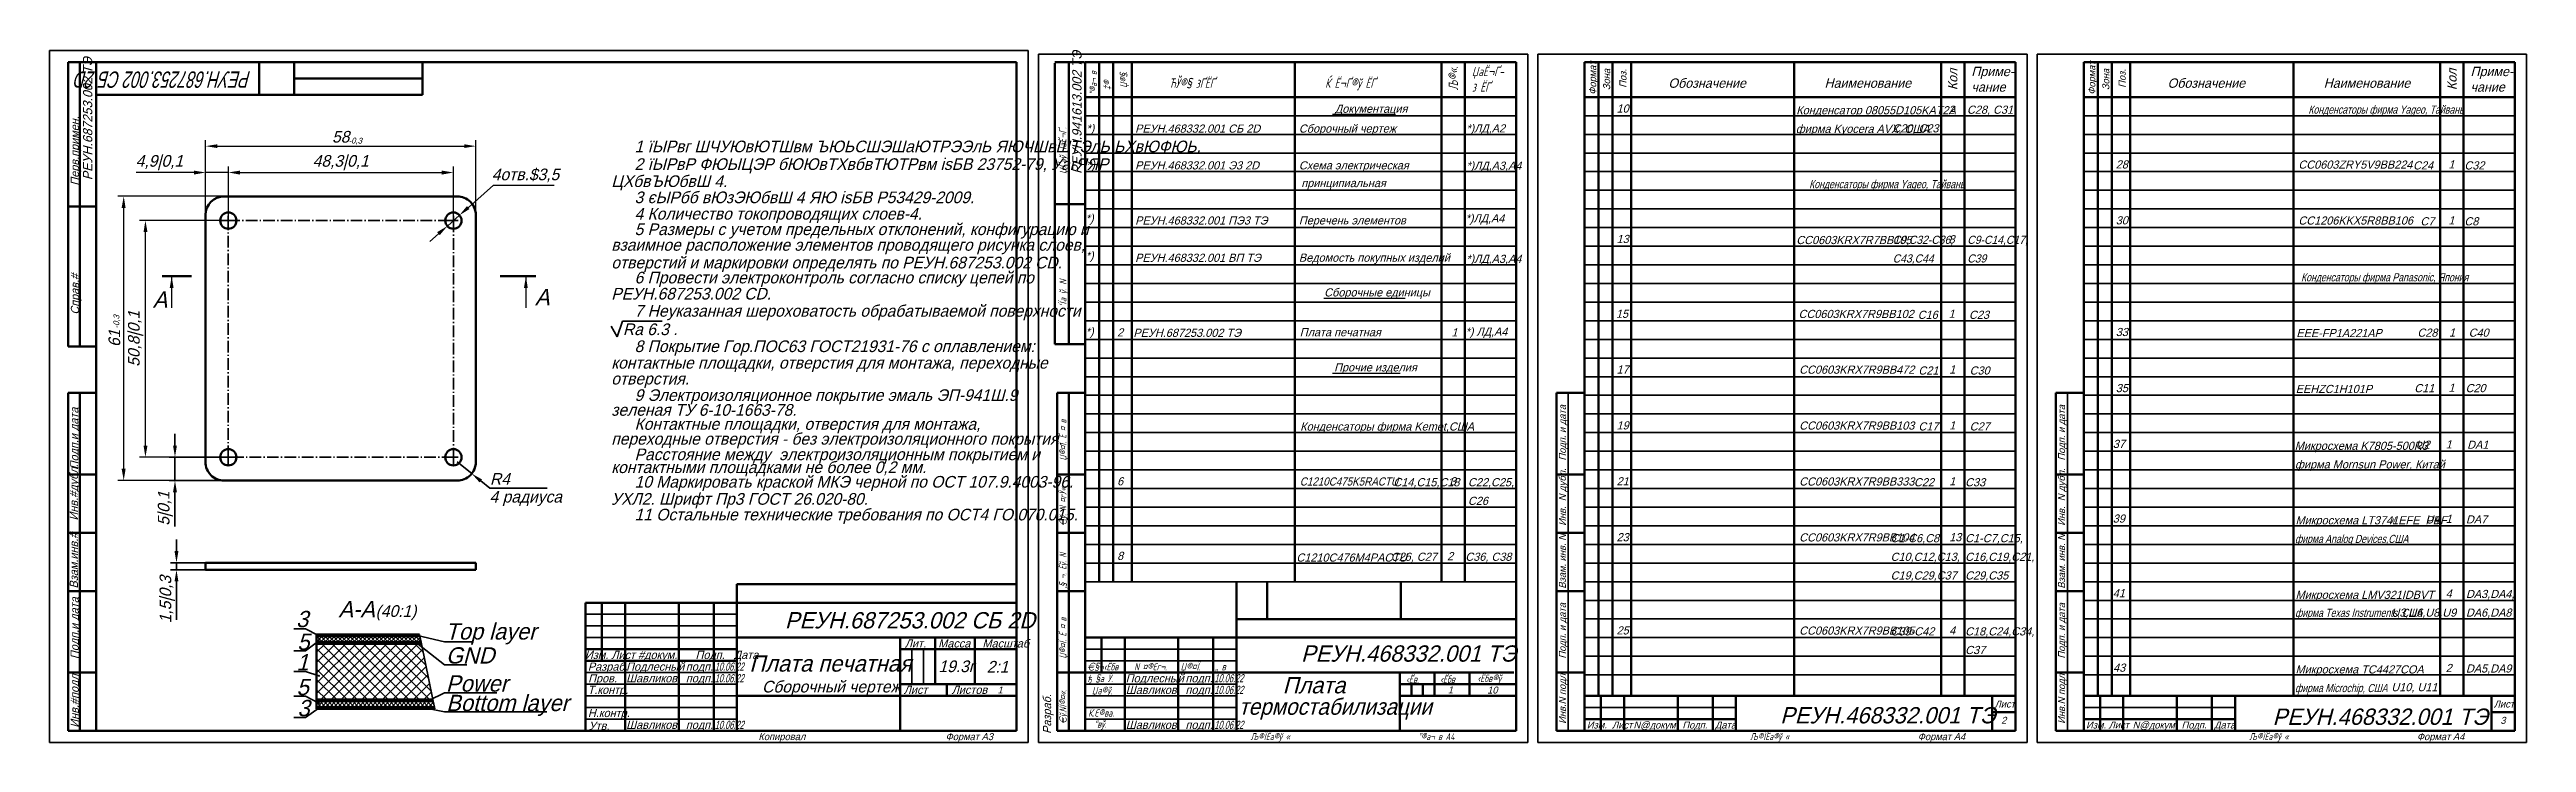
# Model space of a CAD drawing. Extents: x 22867 to 26480, y -1330 to -524.
# Drawn here: x 23304 to 24367, y -943 to -646 of the extents above; entities that cross this region are included whole.
import ezdxf

# ---------------------------------------------------------------- set-up
doc = ezdxf.new("R2010")
doc.units = 0
doc.header["$MEASUREMENT"] = 0
doc.linetypes.add('CNTR_ECKD_1', pattern=[7.5, 5, -1, 0.5, -1])
doc.layers.get('0').update_dxf_attribs({"linetype": 'CONTINUOUS', "lineweight": 50})
doc.layers.get('Defpoints').update_dxf_attribs({"color": 8, "linetype": 'CONTINUOUS'})
for name, color, linetype, lineweight in [('CENTER', 2, 'CNTR_ECKD_1', 35), ('CONTUR', 7, 'CONTINUOUS', 50), ('DIM', 1, 'CONTINUOUS', 35)]:
    doc.layers.add(name, color=color, linetype=linetype, lineweight=lineweight)
doc.layers.add('TEXT', color=1, linetype='CONTINUOUS')
doc.styles.add('ECKD', font='ec5cdwin.shx', dxfattribs={"oblique": 15})
doc.styles.add('ECKD5', font='eckd5.shx', dxfattribs={"oblique": 15})
doc.styles.add('ESKD', font='eskd', dxfattribs={"width": 0.9, "oblique": 15, "height": 4})
doc.styles.get("Standard").update_dxf_attribs({"font": 'ec5cdwin.shx'})
doc.styles.add('ЕСКД', font='ec5cdwin.shx', dxfattribs={"oblique": 15})
doc.styles.add('Текст', font='ec5cdwin.shx', dxfattribs={"oblique": 15})
doc.dimstyles.new('05', dxfattribs={"dimtxt": 5, "dimasz": 5, "dimexe": 2.5, "dimexo": 0, "dimgap": 1.5, "dimtad": 1, "dimtoh": 1, "dimlfac": 0.5, "dimtxsty": 'ECKD', "dimcen": -3, "dimdle": 1.25, "dimclrd": 256, "dimclre": 256, "dimclrt": 256, "dimaunit": 1, "dimadec": 0, "dimazin": 0, "dimtfac": 0.45, "dimtmove": 0, "dimatfit": 2, "dimfxl": 1, "dimtvp": 0.9, "dimtolj": 1, "dimtzin": 12, "dimarcsym": 1})
doc.dimstyles.new('1_', dxfattribs={"dimtxt": 5, "dimasz": 5, "dimexe": 2.5, "dimexo": 0, "dimgap": 1.5, "dimtad": 1, "dimtoh": 1, "dimrnd": 1.38778e-17, "dimtxsty": 'ECKD', "dimcen": -3, "dimdle": 1.25, "dimclrd": 256, "dimclre": 256, "dimclrt": 256, "dimaunit": 1, "dimazin": 0, "dimtfac": 0.45, "dimtmove": 0, "dimatfit": 2, "dimfxl": 1, "dimtvp": 0.9, "dimtolj": 1, "dimtzin": 12, "dimarcsym": 0})
pattern_1 = [(45, (-151.2118, -301.6821), (-0.883883476, 0.883883476), [])]
pattern_2 = [(45, (11639.1895, -614.4899), (-0.88388348, 0.88388348), [])]
pattern_3 = [(45, (11639.1895, -614.4899), (-0.88388348, 0.88388348), []), (135, (11639.1895, -614.4899), (-0.88388348, -0.88388348), [])]

msp = doc.modelspace()

# ---------------------------------------------------------------- texts
at = {"oblique": 15}
for p in [(23348.039, -756.877), (23512.072, -755.794)]:
    msp.add_text('A', height=7, dxfattribs=at).set_placement(p)
at = {"style": 'Текст', "oblique": 15}
msp.add_text('А-А', height=7, dxfattribs=at).set_placement((23427.744, -889.745))
at = {"layer": 'Defpoints', "style": 'ECKD', "oblique": 15}
for s, p in [('C20, C23', (24094.599, -681.606)), ('C24', (24318.05, -697.509)), ('C7', (24321.151, -721.509)), ('С16', (24105.468, -761.637)), ('С28', (24319.879, -769.299)), ('С21', (24105.743, -785.54)), ('С11', (24318.558, -793.112)), ('С17', (24105.743, -809.54)), ('U2', (24319.233, -817.411)), ('C14,C15,C18', (23880.452, -833.501)), ('С22', (24103.832, -833.509)), ('U4', (24323.384, -849.458)), ('C1-C6,C8,', (24093.832, -857.509)), ('C26, C27', (23879.33, -865.483)), ('C10,C12,C13,', (24093.832, -865.509)), ('C19,C29,C37', (24093.832, -873.509)), ('U3,U6,U8,U9', (24308.706, -889.458)), ('C39-C42', (24093.832, -897.509)), ('U10, U11', (24308.706, -921.458))]:
    msp.add_text(s, height=3.5, dxfattribs=at).set_placement(p)
at = {"layer": 'Defpoints', "style": 'ECKD', "oblique": 15, "width": 0.95}
for s, p in [('C9,C32-C36,', (24094.737, -729.447)), ('C43,C44', (24094.737, -737.447))]:
    msp.add_text(s, height=3.5, dxfattribs=at).set_placement(p)
at = {"layer": 'DIM', "oblique": 15}
for s, height, rotation, style, width, p in [('РЕУН.687253.002 СБ 2D', 7, 180, 'ECKD', 0.7, (23390.298, -655.455)), ('”®а¬\xa0в', 3, 90, 'ESKD', 0.8, (23753.15, -665.449)), ('Џ®§.', 3, 90, 'ESKD', 0.8, (23766.15, -662.449)), ('Љ®«.', 4, 90, 'ESKD', 0.9, (23908.15, -663.449)), ('‡®\xad\xa0', 3, 90, 'ESKD', 0.8, (23759.15, -663.449)), ('ЏҐаў. ЇаЁ¬Ґ\xad.', 3, 90, 'ESKD', 0.9, (23740.15, -699.449)), ('‘Їа\xa0ў. N', 3, 90, 'ESKD', 0.9, (23740.15, -756.449)), ('Џ®¤Ї. Ё ¤\xa0в\xa0', 3, 90, 'ESKD', 0.8, (23740.15, -822.449)), ('€\xadў. N ¤гЎ«.', 3, 90, 'ESKD', 0.8, (23740.15, -850.449)), ('‚§\xa0¬. Ё\xadў. N', 3, 90, 'ESKD', 0.8, (23740.15, -877.449)), ('Џ®¤Ї. Ё ¤\xa0в\xa0', 3, 90, 'ESKD', 0.8, (23740.15, -907.449)), ('€\xadў.NЇ®¤«.', 3, 90, 'ESKD', 0.8, (23740.15, -935.449))]:
    msp.add_text(s, height=height, rotation=rotation, dxfattribs=dict(at, style=style, width=width)).set_placement(p)
for s, height, rotation, style, p in [('РЕУН.687253.002 ТЭ', 4, 90, 'ECKD', (23322.118, -702.11)), ('Формат', 3, 90, 'ECKD', (23967.464, -665.449)), ('Зона', 3, 90, 'ECKD', (23973.464, -663.449)), ('Поз.', 3, 90, 'ECKD', (23980.464, -662.449)), ('Кол', 4, 90, 'ECKD', (24122.464, -663.449)), ('Формат', 3, 90, 'ECKD', (24181.681, -665.449)), ('Зона', 3, 90, 'ECKD', (24187.681, -663.449)), ('Поз.', 3, 90, 'ECKD', (24194.681, -662.449)), ('Кол', 4, 90, 'ECKD', (24336.681, -663.449)), ('Перв.примен.', 3.5, 90, 'ECKD', (23316.353, -704.451)), ('-0,3', 2.5, 358.974604, 'Текст', (23432.099, -686.33)), ('Справ.#', 3.5, 90, 'ECKD', (23316.426, -759.815)), ('-0,3', 2.5, 88.974604, 'Текст', (23333.629, -765.749)), ('Подп.и дата', 3.5, 90, 'ECKD', (23316.117, -826.219)), ('Подп. и дата', 3, 90, 'ECKD', (23954.464, -822.449)), ('Подп. и дата', 3, 90, 'ECKD', (24168.681, -822.449)), ('Взам.инв.#    Инв.#дубл.', 3.5, 90, 'ECKD', (23315.959, -877.357)), ('Инв.  N дубл.', 3, 90, 'ECKD', (23954.464, -850.449)), ('Инв.  N дубл.', 3, 90, 'ECKD', (24168.681, -850.449)), ('Взам. инв. N', 3, 90, 'ECKD', (23954.464, -877.449)), ('Взам. инв. N', 3, 90, 'ECKD', (24168.681, -877.449)), ('Инв.#подл.    Подп.и дата', 3.5, 90, 'ECKD', (23316.258, -937.092)), ('Подп. и дата', 3, 90, 'ECKD', (23954.464, -907.449)), ('Подп. и дата', 3, 90, 'ECKD', (24168.681, -907.449)), ('Инв.N подл.', 3, 90, 'ECKD', (23954.464, -935.449)), ('Инв.N подл.', 3, 90, 'ECKD', (24168.681, -935.449)), ('Разраб.', 3.5, 90, 'ECKD', (23733.567, -939.754))]:
    msp.add_text(s, height=height, rotation=rotation, dxfattribs=dict(at, style=style)).set_placement(p)
for s, height, style, width, p in [('ЋЎ®§\xad\xa0зҐ\xadЁҐ', 4, 'ESKD', 0.9, (23784.15, -662.449)), ('Ќ\xa0Ё¬Ґ\xad®ў\xa0\xadЁҐ', 4, 'ESKD', 0.9, (23851.15, -662.449)), ('ЏаЁ¬Ґ-', 4, 'ESKD', 0.9, (23914.15, -657.449)), ('з\xa0\xadЁҐ', 4, 'ESKD', 0.9, (23914.15, -664.115)), ('10.06.22', 3.5, 'ECKD', 0.6, (23589.2, -912.635)), ('10.06.22', 3.5, 'ECKD', 0.6, (23589.2, -917.635)), ('ђ\xa0§а\xa0Ў.', 3.2, 'ESKD', 0.8, (23749.069, -917.557)), ('€§¬', 3.132, 'ESKD', 0.8, (23749.11, -912.511)), ('‹Ёбв', 3.132, 'ESKD', 0.8, (23756.157, -912.511)), ('N ¤®Єг¬.', 3.132, 'ESKD', 0.8, (23769.187, -912.511)), ('Џ®¤Ї.', 3.2, 'ESKD', 0.8, (23789.146, -912.506)), ('10.06.22', 3.5, 'ECKD', 0.6, (23803.59, -917.635)), ('„\xa0в\xa0', 3.2, 'ESKD', 0.8, (23803.973, -912.506)), ('‹Ёв.', 3.2, 'ESKD', 0.8, (23885.89, -917.909)), ('‹Ёбв', 3.2, 'ESKD', 0.8, (23900.509, -917.909)), ('‹Ёбв®ў', 3.2, 'ESKD', 0.8, (23916.501, -917.505)), ('Џа®ў.', 3.2, 'ESKD', 0.8, (23751.088, -922.769)), ('10.06.22', 3.5, 'ECKD', 0.6, (23803.59, -922.635)), ('термостабилизации', 7, 'ECKD', 0.95, (23814.181, -931.563)), ('10.06.22', 3.5, 'ECKD', 0.6, (23589.2, -937.635)), ('Ќ.Є®\xadва.', 3.2, 'ESKD', 0.8, (23749.473, -932.386)), ('“вў.', 3.2, 'ESKD', 0.8, (23752.138, -937.145)), ('10.06.22', 3.5, 'ECKD', 0.6, (23803.59, -937.635)), ('Љ®ЇЁа®ў\xa0«', 3, 'ESKD', 0.8, (23819.15, -942.449)), ('”®а¬\xa0в A4', 3, 'ESKD', 0.8, (23891.15, -942.449)), ('Љ®ЇЁа®ў\xa0«', 3, 'ESKD', 0.8, (24033.495, -942.449)), ('Љ®ЇЁа®ў\xa0«', 3, 'ESKD', 0.8, (24247.713, -942.449))]:
    msp.add_text(s, height=height, dxfattribs=dict(at, style=style, width=width)).set_placement(p)
for s, height, style, p in [('Обозначение', 4, 'ECKD', (23998.464, -662.449)), ('Наименование', 4, 'ECKD', (24065.464, -662.449)), ('Приме-', 4, 'ECKD', (24128.464, -657.449)), ('Обозначение', 4, 'ECKD', (24212.681, -662.449)), ('Наименование', 4, 'ECKD', (24279.681, -662.449)), ('Приме-', 4, 'ECKD', (24342.681, -657.449)), ('чание', 4, 'ECKD', (24128.464, -664.115)), ('чание', 4, 'ECKD', (24342.681, -664.115)), ('РЕУН.468332.001 СБ 2D', 3.5, 'ECKD', (23769.627, -681.715)), ('1 їЫРвг ШЧУЮвЮТШвм ЪЮЬСШЭШаЮТРЭЭлЬ ЯЮЧШвШТЭлЬ ЬХвЮФЮЬ.', 5, 'ECKD5', (23554.817, -690.136)), ('ЦХбвЪЮбвШ 4.', 5, 'ECKD5', (23544.817, -705.033)), ('2 їЫРвР ФЮЫЦЭР бЮЮвТХвбвТЮТРвм іѕБВ 23752-79, УагЯЯР', 5, 'ECKD5', (23554.817, -697.715)), ('РЕУН.468332.001 Э3 2D', 3.5, 'ECKD', (23769.634, -697.496)), ('3 єЫРбб вЮзЭЮбвШ 4 ЯЮ іѕБВ P53429-2009.', 5, 'ECKD5', (23554.817, -711.98)), ('4 Количество токопроводящих слоев-4.', 5, 'ECKD', (23554.817, -719.024)), ('5 Размеры с учетом предельных отклонений, конфигурацию и ', 5, 'ECKD', (23554.817, -725.68)), ('РЕУН.468332.001 ПЭ3 ТЭ', 3.5, 'ECKD', (23769.634, -721.162)), ('взаимное расположение элементов проводящего рисунка слоев, ', 5, 'ECKD', (23544.817, -732.385)), ('отверстий и маркировки определять по РЕУН.687253.002 CD. ', 5, 'ECKD', (23544.817, -739.987)), ('6 Провести электроконтроль согласно списку цепей по ', 5, 'ЕСКД', (23554.817, -746.408)), ('РЕУН.468332.001 ВП ТЭ', 3.5, 'ECKD', (23769.634, -737.162)), ('РЕУН.687253.002 CD.', 5, 'ЕСКД', (23544.817, -753.332)), ('Ra 6.3 .', 5, 'ECKD', (23549.819, -768.609)), ('7 Неуказанная шероховатость обрабатываемой поверхности', 5, 'ECKD', (23554.817, -760.706)), ('8 Покрытие Гор.ПОС63 ГОСТ21931-76 с оплавлением: ', 5, 'ECKD', (23554.817, -775.888)), ('РЕУН.687253.002 ТЭ', 3.5, 'ECKD', (23768.885, -769.368)), ('контактные площадки, отверстия для монтажа, переходные ', 5, 'ECKD', (23544.817, -782.987)), ('отверстия.', 5, 'ECKD', (23544.817, -789.806)), ('9 Электроизоляционное покрытие эмаль ЭП-941Ш.9 ', 5, 'ECKD', (23554.817, -796.871)), ('зеленая ТУ 6-10-1663-78.', 5, 'ECKD', (23544.817, -803.215)), ('Контактные площадки, отверстия для монтажа, ', 5, 'ECKD', (23554.817, -809.258)), ('переходные отверстия - без электроизоляционного покрытия.', 5, 'ECKD', (23544.817, -815.625)), ('Расстояние между  электроизоляционным покрытием и', 5, 'ECKD', (23554.817, -822.286)), ('контактными площадками не более 0,2 мм.', 5, 'ECKD', (23544.817, -827.818)), ('10 Маркировать краской МКЭ черной по ОСТ 107.9.4003-96.', 5, 'ECKD', (23554.817, -834.067)), ('УХЛ2. Шрифт Пр3 ГОСТ 26.020-80.', 5, 'ECKD', (23544.745, -841.416)), ('11 Остальные технические требования по ОСТ4 ГО.070.015.', 5, 'ECKD', (23554.817, -848.135)), ('(40:1)', 5, 'ECKD', (23443.707, -889.526)), ('Top layer', 7, 'ECKD', (23473.617, -899.288)), ('РЕУН.687253.002 СБ 2D', 7, 'ECKD', (23619.339, -894.503)), ('GND', 7, 'ECKD', (23473.858, -909.587)), ('Лит.    Масса    Масштаб', 3.5, 'ECKD', (23670.78, -902.684)), ('Лит.    Масса    Масштаб', 3.5, 'ECKD', (23670.78, -902.684)), ('РЕУН.468332.001 ТЭ', 7, 'ECKD', (23840.833, -908.773)), ('Изм. Лист #докум.      Подп.   Дата', 3.5, 'ECKD', (23533.528, -907.606)), ('Изм. Лист #докум.      Подп.   Дата', 3.5, 'ECKD', (23533.528, -907.606)), ('Разраб.', 3.5, 'ECKD', (23534.788, -912.642)), ('Разраб.', 3.5, 'ECKD', (23534.788, -912.642)), ('Подлесный', 3.5, 'ECKD', (23551.2, -912.635)), ('подп.', 3.5, 'ECKD', (23576.821, -912.635)), ('Плата печатная', 7, 'ECKD', (23604.097, -913.052)), ('19.3г', 5, 'ECKD', (23685.219, -913.259)), ('2:1', 5, 'ECKD', (23705.94, -913.449)), ('Подлесный', 3.5, 'ECKD', (23765.59, -917.635)), ('Power', 7, 'ECKD', (23473.858, -921.631)), ('Bottom layer', 7, 'ECKD', (23473.988, -929.993)), ('Пров.', 3.5, 'ECKD', (23534.903, -917.678)), ('Пров.', 3.5, 'ECKD', (23534.903, -917.678)), ('Т.контр.', 3.5, 'ECKD', (23534.674, -922.6)), ('Т.контр.', 3.5, 'ECKD', (23534.674, -922.6)), ('Шавликов', 3.5, 'ECKD', (23551.2, -917.635)), ('подп.', 3.5, 'ECKD', (23576.821, -917.635)), ('Сборочный чертеж', 5, 'ECKD', (23609.502, -921.992)), ('Лист        Листов', 3.5, 'ECKD', (23670.321, -922.6)), ('Лист        Листов', 3.5, 'ECKD', (23670.321, -922.6)), ('Шавликов', 3.5, 'ECKD', (23765.59, -922.635)), ('подп.', 3.5, 'ECKD', (23791.211, -917.635)), ('подп.', 3.5, 'ECKD', (23791.211, -922.635)), ('Плата', 7, 'ECKD', (23832.941, -922.381)), ('Н.контр.', 3.5, 'ECKD', (23534.788, -932.558)), ('Н.контр.', 3.5, 'ECKD', (23534.788, -932.558)), ('Утв.', 3.5, 'ECKD', (23535.132, -938.052)), ('Утв.', 3.5, 'ECKD', (23535.132, -938.052)), ('Шавликов', 3.5, 'ECKD', (23551.2, -937.635)), ('подп.', 3.5, 'ECKD', (23576.821, -937.635)), ('Шавликов', 3.5, 'ECKD', (23765.59, -937.635)), ('подп.', 3.5, 'ECKD', (23791.211, -937.635)), ('Изм.  Лист', 3, 'ECKD', (23963.464, -937.449)), ('N@докум.', 3, 'ECKD', (23983.464, -937.449)), ('Подп.', 3, 'ECKD', (24004.464, -937.449)), ('Дата', 3, 'ECKD', (24018.464, -937.449)), ('РЕУН.468332.001 ТЭ', 7, 'ECKD', (24046.458, -935.274)), ('Лист', 3, 'ECKD', (24138.464, -928.449)), ('Изм. Лист', 3, 'ECKD', (24177.681, -937.449)), ('N@докум.', 3, 'ECKD', (24197.681, -937.449)), ('Подп.', 3, 'ECKD', (24218.681, -937.449)), ('Дата', 3, 'ECKD', (24232.681, -937.449)), ('РЕУН.468332.001 ТЭ', 7, 'ECKD', (24257.758, -935.898)), ('Лист', 3, 'ECKD', (24352.681, -928.449)), ('Копировал', 3, 'ECKD', (23607.952, -942.449)), ('Формат A3', 3, 'ECKD', (23688.287, -942.449)), ('Формат A4', 3, 'ECKD', (24105.464, -942.449)), ('Формат A4', 3, 'ECKD', (24319.681, -942.449))]:
    msp.add_text(s, height=height, dxfattribs=dict(at, style=style)).set_placement(p)
at = {"layer": 'DIM', "insert": (23497.04, -830.316), "char_height": 5, "attachment_point": 5, "style": 'ECKD'}
msp.add_mtext('\\A1;R4', dxfattribs=at)
at = {"layer": 'DIM', "char_height": 5, "attachment_point": 5, "rotation": 90, "style": 'ECKD'}
for s, insert in [('\\A1;5|0,1', (23353.505, -843.063)), ('\\A1;1,5|0,3', (23354.262, -882.113))]:
    msp.add_mtext(s, dxfattribs=dict(at, insert=insert))
at = {"layer": 'DIM', "insert": (24308.334, -847.105), "char_height": 2.5, "attachment_point": 1, "style": 'ECKD'}
msp.add_mtext_dynamic_manual_height_columns('{\\fTimes New Roman|b0|i0|c204|p18;#}', width=3.02726, gutter_width=12.5, heights=[2.55], dxfattribs=at)
at = {"layer": 'TEXT', "style": 'ECKD', "oblique": 15}
msp.add_text('РЕУН.941613.002 ТЭ', height=4, rotation=90, dxfattribs=at).set_placement((23746.634, -699.381))
for s, height, p in [('10', 3.5, (23976.222, -673.093)), ('*)', 3.5, (23748.709, -681.633)), ('Сборочный чертеж', 3.5, (23839.889, -681.705)), ('Документация', 3.5, (23855.323, -673.193)), ('*)ЛД,А2', 3.5, (23911.709, -681.633)), ('фирма Kyocera AVX, США', 3.5, (24053.146, -681.835)), ('Конденсатор 08055D105KAT2A', 3.5, (24053.34, -673.842)), ('2', 3.5, (24118.613, -673.624)), ('C28, C31', 3.5, (24126.599, -673.606)), ('*)', 4, (23748.455, -697.572)), ('Схема электрическая', 3.5, (23839.889, -697.496)), ('*)ЛД,А3,А4', 3.5, (23911.709, -697.633)), ('28', 3.5, (24190.439, -697.093)), ('CC0603ZRY5V9BB224', 3.5, (24268.812, -697.177)), ('1', 3.5, (24333.188, -697.088)), ('C32', 3.5, (24340.05, -697.509)), ('принципиальная', 3.5, (23840.93, -705.089)), ('*)', 3.5, (23748.43, -720.225)), ('Перечень элементов', 3.5, (23839.889, -721.12)), ('*)ЛД,А4', 3.5, (23911.43, -720.225)), ('30', 3.5, (24190.439, -721.093)), ('CC1206KKX5R8BB106', 3.5, (24268.812, -721.177)), ('1', 3.5, (24333.188, -721.088)), ('C8', 3.5, (24340.05, -721.509)), ('*)', 3.5, (23748.43, -736.225)), ('Ведомость покупных изделий', 3.5, (23839.889, -737.12)), ('13', 3.5, (23976.222, -729.093)), ('CC0603KRX7R7BB105', 3.5, (24053.351, -729.541)), ('8', 3.5, (24118.72, -729.226)), ('*)ЛД,А3,А4', 3.5, (23911.709, -737.633)), ('Сборочные единицы', 3.5, (23850.751, -752.023)), ('*)', 3.5, (23748.43, -768.862)), ('*) ЛД,А4', 3.5, (23911.43, -768.862)), ('15', 3.5, (23975.948, -761.189)), ('CC0603KRX7R9BB102', 3.5, (24054.32, -761.274)), ('1', 3.5, (24118.696, -761.185)), ('С23', 3.5, (24127.468, -761.637)), ('2', 3.5, (23761.893, -769.176)), ('Плата печатная ', 3.5, (23840.269, -769.117)), ('1', 3.5, (23905.356, -769.175)), ('33', 3.5, (24190.437, -769.023)), ('EEE-FP1A221AP', 3.5, (24267.94, -769.471)), ('1', 3.5, (24333.438, -769.25)), ('С40', 3.5, (24341.879, -769.299)), ('Прочие изделия', 3.5, (23855.012, -784.199)), ('17', 3.5, (23976.222, -785.093)), ('CC0603KRX7R9BB472', 3.5, (24054.595, -785.177)), ('1', 3.5, (24118.97, -785.088)), ('С30', 3.5, (24127.743, -785.54)), ('35', 3.5, (24190.45, -793.094)), ('EEHZC1H101P', 3.5, (24267.669, -793.474)), ('1', 3.5, (24333.226, -792.928)), ('С20', 3.5, (24340.558, -793.112)), ('Конденсаторы фирма Kemet,США', 3.5, (23840.464, -809.582)), ('19', 3.5, (23976.222, -809.093)), ('CC0603KRX7R9BB103', 3.5, (24054.595, -809.177)), ('1', 3.5, (24118.97, -809.088)), ('С27', 3.5, (24127.743, -809.54)), ('37', 3.5, (24189.187, -817.046)), ('Микросхема K7805-500R3', 3.5, (24267.273, -817.857)), ('1', 3.5, (24332.038, -817.238)), ('DA1', 3.5, (24341.233, -817.411)), ('фирма Mornsun Power, Китай', 3.5, (24267.363, -825.835)), ('6', 3.5, (23761.908, -833.093)), ('3', 3.5, (23904.656, -833.088)), ('C22,С25,', 3.5, (23912.452, -833.501)), ('С26', 3.5, (23912.452, -841.501)), ('21', 3.5, (23976.222, -833.093)), ('CC0603KRX7R9BB333', 3.5, (24054.595, -833.177)), ('1', 3.5, (24118.97, -833.088)), ('С33', 3.5, (24125.832, -833.509)), ('39', 3.5, (24189.156, -849.093)), ('Микросхема LT3741EFE  PBF', 3.5, (24267.601, -849.832)), ('1', 3.5, (24332.038, -849.238)), ('DA7', 3.5, (24340.706, -849.458)), ('23', 3.5, (23976.222, -857.093)), ('CC0603KRX7R9BB104', 3.5, (24054.595, -857.177)), ('13', 3.5, (24118.97, -857.088)), ('C1-C7,С15,', 3.5, (24125.832, -857.509)), ('8', 3.5, (23761.908, -865.093)), ('C1210C476M4PACTU', 3.5, (23838.832, -865.835)), ('2', 3.5, (23903.507, -865.238)), ('C36, C38', 3.5, (23911.33, -865.483)), ('С16,С19,С21,', 3.5, (24125.832, -865.509)), ('С29,С35', 3.5, (24125.832, -873.509)), ('41', 3.5, (24189.156, -881.093)), ('Микросхема LMV321IDBVT', 3.5, (24267.601, -881.832)), ('4', 3.5, (24332.038, -881.238)), ('DA3,DA4,', 3.5, (24340.706, -881.458)), ('3', 7, (23409.551, -893.964)), ('DA6,DA8', 3.5, (24340.706, -889.458)), ('5', 7, (23410.053, -903.764)), ('25', 3.5, (23976.222, -897.093)), ('CC0603KRX7R9BB105', 3.5, (24054.595, -897.177)), ('4', 3.5, (24118.97, -897.088)), ('C18,С24,С34,', 3.5, (24125.832, -897.509)), ('C37', 3.5, (24125.832, -905.509)), ('1', 7, (23409.695, -912.505)), ('43', 3.5, (24189.311, -913.09)), ('Микросхема TC4427COA', 3.5, (24267.601, -913.832)), ('2', 3.5, (24332.038, -913.238)), ('DA5,DA9', 3.5, (24340.706, -913.458)), ('5', 7, (23409.753, -923.137)), ('1', 3, (23710.552, -922.428)), ('1', 3, (23903.779, -922.412)), ('10', 3, (23920.707, -922.445)), ('3', 7, (23410.138, -932.17)), ('2', 3, (24141.264, -935.449)), ('3', 3, (24355.481, -935.449))]:
    msp.add_text(s, height=height, dxfattribs=at).set_placement(p)
for s, width, p in [('Конденсаторы фирма Yageo, Тайвань', 0.8, (24273.093, -673.561)), ('Конденсаторы фирма Yageo, Тайвань', 0.8, (24058.875, -705.561)), ('C9-С14,С17,', 0.95, (24126.737, -729.447)), ('С39', 0.95, (24126.737, -737.447)), ('Конденсаторы фирма Panasonic, Япония', 0.8, (24269.953, -745.532)), ('C1210C475K5RACTU', 0.9, (23840.281, -833.177)), ('фирма Analog Devices,США', 0.8, (24267.363, -857.835)), ('фирма Texas Instruments, США', 0.8, (24267.404, -889.566)), ('фирма Microchip, США', 0.8, (24267.363, -921.835))]:
    msp.add_text(s, height=3.5, dxfattribs=dict(at, width=width)).set_placement(p)
at = {"layer": 'TEXT', "oblique": 15}
msp.add_text('4 радиуса', height=5, dxfattribs=at).set_placement((23492.578, -840.477))

# ---------------------------------------------------------------- blocks, each defined once
blk = doc.blocks.new('*D285')
at = {"layer": 'Defpoints', "color": 0, "transparency": 16777216}
for p in [(23486.7, -687.5), (23370.7, -717), (23486.7, -717)]:
    blk.add_point(p, dxfattribs=at)
at = {"layer": 'DIM', "lineweight": -2, "transparency": 16777216}
for p, q in [((23370.7, -717), (23370.7, -685)), ((23375.7, -687.5), (23481.7, -687.5)), ((23486.7, -717), (23486.7, -685))]:
    blk.add_line(p, q, dxfattribs=at)
at = {"layer": 'DIM', "transparency": 16777216}
for points in [[(23375.7, -686.7), (23375.7, -688.3), (23370.7, -687.5)], [(23481.7, -686.7), (23481.7, -688.3), (23486.7, -687.5)]]:
    blk.add_solid(points, dxfattribs=at)
at = {"layer": 'DIM', "transparency": 16777216, "insert": (23428.7, -683.5), "char_height": 5, "attachment_point": 5, "style": 'ECKD'}
blk.add_mtext('\\A1;58', dxfattribs=at)
blk = doc.blocks.new('*D286')
at = {"layer": 'Defpoints', "color": 0, "transparency": 16777216}
for p in [(23335.6, -709), (23378.7, -709), (23378.7, -831)]:
    blk.add_point(p, dxfattribs=at)
at = {"layer": 'DIM', "lineweight": -2, "transparency": 16777216}
for p, q in [((23378.7, -709), (23333.1, -709)), ((23335.6, -826), (23335.6, -714)), ((23378.7, -831), (23333.1, -831))]:
    blk.add_line(p, q, dxfattribs=at)
at = {"layer": 'DIM', "transparency": 16777216}
for points in [[(23334.7, -714), (23336.4, -714), (23335.6, -709)], [(23334.7, -826), (23336.4, -826), (23335.6, -831)]]:
    blk.add_solid(points, dxfattribs=at)
at = {"layer": 'DIM', "transparency": 16777216, "insert": (23331.6, -770), "char_height": 5, "attachment_point": 5, "rotation": 90, "style": 'ECKD'}
blk.add_mtext('\\A1;61', dxfattribs=at)
blk = doc.blocks.new('*D288')
at = {"layer": 'Defpoints', "color": 0, "transparency": 16777216}
for p in [(23380.5, -698.8), (23370.7, -717), (23380.5, -719.4)]:
    blk.add_point(p, dxfattribs=at)
at = {"layer": 'DIM', "lineweight": -2, "transparency": 16777216}
for p, q in [((23365.7, -698.8), (23341, -698.8)), ((23370.7, -717), (23370.7, -696.3)), ((23380.5, -698.8), (23370.7, -698.8)), ((23380.5, -719.4), (23380.5, -696.3)), ((23385.5, -698.8), (23390.5, -698.8))]:
    blk.add_line(p, q, dxfattribs=at)
at = {"layer": 'DIM', "transparency": 16777216}
for points in [[(23365.7, -698), (23365.7, -699.7), (23370.7, -698.8)], [(23385.5, -698), (23385.5, -699.7), (23380.5, -698.8)]]:
    blk.add_solid(points, dxfattribs=at)
at = {"layer": 'DIM', "transparency": 16777216, "insert": (23350.9, -694.6), "char_height": 5, "attachment_point": 5, "style": 'ECKD'}
blk.add_mtext('\\A1;4,9|0,1', dxfattribs=at)
blk = doc.blocks.new('*D289')
at = {"layer": 'Defpoints', "color": 0, "transparency": 16777216}
for p in [(23477.1, -698.8), (23380.5, -719.4), (23477.1, -719.4)]:
    blk.add_point(p, dxfattribs=at)
at = {"layer": 'DIM', "lineweight": -2, "transparency": 16777216}
for p, q in [((23380.5, -719.4), (23380.5, -696.3)), ((23385.5, -698.8), (23472.1, -698.8)), ((23477.1, -719.4), (23477.1, -696.3))]:
    blk.add_line(p, q, dxfattribs=at)
at = {"layer": 'DIM', "transparency": 16777216}
for points in [[(23385.5, -698), (23385.5, -699.7), (23380.5, -698.8)], [(23472.1, -698), (23472.1, -699.7), (23477.1, -698.8)]]:
    blk.add_solid(points, dxfattribs=at)
at = {"layer": 'DIM', "transparency": 16777216, "insert": (23428.7, -694.6), "char_height": 5, "attachment_point": 5, "style": 'ECKD'}
blk.add_mtext('\\A1;48,3|0,1', dxfattribs=at)
blk = doc.blocks.new('*D290')
at = {"layer": 'Defpoints', "color": 0, "transparency": 16777216}
for p in [(23344.9, -719.4), (23380.5, -719.4), (23380.5, -821)]:
    blk.add_point(p, dxfattribs=at)
at = {"layer": 'DIM', "lineweight": -2, "transparency": 16777216}
for p, q in [((23380.5, -719.4), (23342.4, -719.4)), ((23344.9, -816), (23344.9, -724.4)), ((23380.5, -821), (23342.4, -821))]:
    blk.add_line(p, q, dxfattribs=at)
at = {"layer": 'DIM', "transparency": 16777216}
for points in [[(23344.1, -724.4), (23345.8, -724.4), (23344.9, -719.4)], [(23344.1, -816), (23345.8, -816), (23344.9, -821)]]:
    blk.add_solid(points, dxfattribs=at)
at = {"layer": 'DIM', "transparency": 16777216, "insert": (23340.7, -770.2), "char_height": 5, "attachment_point": 5, "rotation": 90, "style": 'ECKD'}
blk.add_mtext('\\A1;50,8|0,1', dxfattribs=at)
blk = doc.blocks.new('*D438')
at = {"layer": 'Defpoints', "color": 0, "transparency": 16777216}
for p in [(23474.5, -721.8), (23479.7, -717.1)]:
    blk.add_point(p, dxfattribs=at)
at = {"layer": 'DIM', "lineweight": -2, "transparency": 16777216}
for p, q in [((23483.5, -713.8), (23494.3, -704.3)), ((23494.3, -704.3), (23520.3, -704.3)), ((23474.5, -721.8), (23479.7, -717.1)), ((23470.7, -725.1), (23466.9, -728.4))]:
    blk.add_line(p, q, dxfattribs=at)
at = {"layer": 'DIM', "transparency": 16777216}
for points in [[(23470.1, -724.4), (23471.2, -725.7), (23474.5, -721.8)], [(23482.9, -713.2), (23484, -714.5), (23479.7, -717.1)]]:
    blk.add_solid(points, dxfattribs=at)
at = {"layer": 'DIM', "transparency": 16777216, "insert": (23508, -700.1), "char_height": 5, "attachment_point": 5, "style": 'ECKD'}
blk.add_mtext('\\A1;4отв.$3,5', dxfattribs=at)

# ---------------------------------------------------------------- dimensions: what is measured, and where the dimension line sits
at = {"layer": 'DIM'}
dim = msp.add_linear_dim(base=(23486.683, -687.498), p1=(23370.686, -717.045), p2=(23486.683, -717.049), dimstyle='05', dxfattribs=at)
dim.commit()
dim.dimension.update_dxf_attribs({"geometry": '*D285', "text_midpoint": (23428.685, -687.498), "dimtype": 160})
for base, p1, p2, text, picture, middle in [((23380.483, -698.835), (23370.686, -717.045), (23380.483, -719.449), '4,9|0,1', '*D288', (23350.851, -698.835)), ((23477.083, -698.835), (23380.483, -719.449), (23477.083, -719.449), '48,3|0,1', '*D289', (23428.683, -698.835))]:
    dim = msp.add_linear_dim(base=base, p1=p1, p2=p2, text=text, dimstyle='05', dxfattribs=at)
    dim.commit()
    dim.dimension.update_dxf_attribs({"geometry": picture, "text_midpoint": middle, "dimtype": 160})
dim = msp.add_diameter_dim_2p(p1=(23474.454, -721.759), p2=(23479.712, -717.138), text='4отв.$3,5', dimstyle='05', dxfattribs=at)
dim.commit()
dim.dimension.update_dxf_attribs({"geometry": '*D438', "text_midpoint": (23508.048, -704.329), "dimtype": 163})
dim = msp.add_linear_dim(base=(23335.568, -709.049), p1=(23378.683, -831.049), p2=(23378.683, -709.049), angle=90, dimstyle='05', dxfattribs=at)
dim.commit()
dim.dimension.update_dxf_attribs({"geometry": '*D286', "text_midpoint": (23335.568, -770.049), "dimtype": 160})
dim = msp.add_linear_dim(base=(23344.929, -719.449), p1=(23380.483, -821.049), p2=(23380.483, -719.449), angle=90, text='50,8|0,1', dimstyle='05', dxfattribs=at)
dim.commit()
dim.dimension.update_dxf_attribs({"geometry": '*D290', "text_midpoint": (23344.929, -770.249), "dimtype": 160})

# ---------------------------------------------------------------- hatches: boundary and pattern name
at = {"layer": 'DIM'}
h = msp.add_hatch(dxfattribs=at)
h.set_pattern_fill('ANSI31', color=256, scale=10, style=0)
h.set_pattern_definition(pattern_1)
h.paths.add_polyline_path([(23418.369, -897.867), (23462.65, -897.867), (23462.506, -897.167), (23418.369, -897.167)])
h = msp.add_hatch(dxfattribs=at)
h.set_pattern_fill('ANSI37', color=256, scale=10, style=0)
h.set_pattern_definition(pattern_3)
h.paths.add_polyline_path([(23418.369, -900.367), (23418.369, -897.867), (23462.65, -897.867), (23463.166, -900.367)])
h = msp.add_hatch(dxfattribs=at)
h.set_pattern_fill('ANSI31', color=256, scale=10, style=0)
h.set_pattern_definition(pattern_2)
h.paths.add_polyline_path([(23418.369, -900.367), (23463.166, -900.367), (23463.31, -901.067), (23418.369, -901.067)])
h = msp.add_hatch(dxfattribs=at)
h.set_pattern_fill('ANSI37', color=256, scale=25, style=0)
h.set_pattern_definition([(45, (11639.1895, -614.49), (-2.2097087, 2.2097087), []), (135, (11639.1895, -614.49), (-2.2097087, -2.2097087), [])])
h.paths.add_polyline_path([(23418.369, -901.067), (23463.31, -901.067), (23468.263, -925.067), (23418.369, -925.067)])
for points in [[(23419.311, -897.475, 1), (23419.002, -897.475, 1)], [(23419.455, -899.884, 1), (23419.146, -899.884, 1)], [(23461.081, -900.725, 1), (23461.39, -900.725, 1)], [(23461.57, -897.48, 1), (23461.879, -897.48, 1)], [(23419.524, -914.858, 1), (23419.215, -914.858, 1)], [(23419.524, -926.551, 1), (23419.215, -926.551, 1)], [(23419.643, -928.619, 1), (23419.334, -928.619, 1)], [(23465.186, -928.741, 1), (23465.495, -928.741, 1)], [(23466.404, -925.374, 1), (23466.713, -925.374, 1)]]:
    msp.add_hatch(color=256, dxfattribs=at).paths.add_polyline_path(points)
h = msp.add_hatch(dxfattribs=at)
h.set_pattern_fill('ANSI31', color=256, scale=10, style=0)
h.set_pattern_definition(pattern_2)
h.paths.add_polyline_path([(23418.369, -925.767), (23468.407, -925.767), (23468.263, -925.067), (23418.369, -925.067)])
h = msp.add_hatch(dxfattribs=at)
h.set_pattern_fill('ANSI37', color=256, scale=10, style=0)
h.set_pattern_definition(pattern_3)
h.paths.add_polyline_path([(23418.369, -925.767), (23468.407, -925.767), (23468.923, -928.267), (23418.369, -928.267)])
h = msp.add_hatch(dxfattribs=at)
h.set_pattern_fill('ANSI31', color=256, scale=10, style=0)
h.set_pattern_definition(pattern_1)
h.paths.add_polyline_path([(23418.369, -928.967), (23469.068, -928.967), (23468.923, -928.267), (23418.369, -928.267)])

# ---------------------------------------------------------------- linework, layer by layer
for p, q in [((23408.76, -651.449), (23408.76, -665.449)), ((23408.76, -658.449), (23463.76, -658.449)), ((23463.76, -651.449), (23463.76, -665.449)), ((23323.76, -665.449), (23463.76, -665.449)), ((23378.683, -709.049), (23478.683, -709.049)), ((23370.686, -823.052), (23370.686, -717.045)), ((23486.683, -823.049), (23486.683, -717.049)), ((23364.668, -743.361), (23352.039, -743.361)), ((23497.203, -743.361), (23512.438, -743.361)), ((23378.683, -831.049), (23478.683, -831.049)), ((23486.683, -866.287), (23370.686, -866.287)), ((23370.686, -866.287), (23370.686, -869.287)), ((23370.686, -869.287), (23486.683, -869.287)), ((23486.683, -869.287), (23486.683, -866.287)), ((23598.76, -875.449), (23718.76, -875.449)), ((23598.76, -883.449), (23598.76, -875.449)), ((23813.15, -874.449), (23813.15, -898.449)), ((23826.269, -874.449), (23826.269, -890.504)), ((23883.615, -874.449), (23883.615, -890.504)), ((23813.15, -890.504), (23933.15, -890.504)), ((23418.369, -897.867), (23418.369, -897.167)), ((23418.369, -897.167), (23462.506, -897.167)), ((23418.369, -900.367), (23418.369, -897.867)), ((23418.369, -897.867), (23462.65, -897.867)), ((23418.369, -897.867), (23462.65, -897.867)), ((23418.369, -901.067), (23418.369, -900.367)), ((23418.369, -900.367), (23463.166, -900.367)), ((23418.369, -925.067), (23418.369, -901.067)), ((23418.369, -901.067), (23463.31, -901.067)), ((23418.369, -901.067), (23463.31, -901.067)), ((23418.369, -925.767), (23418.369, -925.067)), ((23418.369, -925.067), (23468.263, -925.067)), ((23418.369, -928.267), (23418.369, -925.767)), ((23418.369, -925.767), (23468.407, -925.767)), ((23418.369, -925.767), (23468.407, -925.767)), ((23418.369, -928.967), (23418.369, -928.267)), ((23418.369, -928.267), (23468.923, -928.267)), ((23418.369, -928.967), (23469.068, -928.967))]:
    msp.add_line(p, q)
for centre in [(23380.483, -719.449), (23477.083, -719.449), (23380.483, -821.049), (23477.083, -821.049)]:
    msp.add_circle(centre, 3.5)
for centre, radius, start, end in [((23378.683, -717.045), 7.997, 90.001309, 179.99891), ((23478.683, -717.049), 8, 0.000005, 90.00065), ((23378.683, -823.052), 7.997, 179.999975, 270.000426), ((23478.683, -823.049), 8, 269.999094, 359.999996)]:
    msp.add_arc(centre, radius, start, end)
at = {"layer": 'CENTER'}
for p, q in [((23377.483, -719.449), (23383.483, -719.449)), ((23380.483, -722.449), (23380.483, -716.449)), ((23380.483, -719.449), (23477.083, -719.449)), ((23380.483, -821.049), (23380.483, -719.449)), ((23474.083, -719.449), (23480.083, -719.449)), ((23477.083, -722.449), (23477.083, -716.449)), ((23477.083, -719.449), (23477.083, -821.049)), ((23380.483, -824.049), (23380.483, -818.049)), ((23477.083, -824.049), (23477.083, -818.049)), ((23377.483, -821.049), (23383.483, -821.049)), ((23477.083, -821.049), (23380.483, -821.049)), ((23474.083, -821.049), (23480.083, -821.049))]:
    msp.add_line(p, q, dxfattribs=at)
at = {"layer": 'CONTUR'}
for p, q in [((23311.76, -773.449), (23311.76, -651.449)), ((23311.76, -651.449), (23323.76, -651.449)), ((23316.76, -773.449), (23316.76, -651.449)), ((23718.76, -651.449), (23323.76, -651.449)), ((23323.76, -651.449), (23323.76, -938.449)), ((23393.76, -665.449), (23393.76, -651.449)), ((23718.76, -938.449), (23718.76, -651.449)), ((23747.884, -651.449), (23735.15, -651.449)), ((23735.15, -651.822), (23735.15, -712.449)), ((23741.15, -772.449), (23741.15, -651.449)), ((23748.15, -938.449), (23748.15, -651.449)), ((23748.15, -651.449), (23933.15, -651.449)), ((23754.15, -651.449), (23754.15, -874.449)), ((23760.15, -651.449), (23760.15, -874.449)), ((23768.15, -651.449), (23768.15, -874.449)), ((23838.15, -651.449), (23838.15, -874.449)), ((23901.15, -651.449), (23901.15, -874.449)), ((23911.15, -651.449), (23911.15, -874.449)), ((23933.15, -651.449), (23933.15, -938.449)), ((23962.464, -651.449), (24147.464, -651.449)), ((23962.464, -938.449), (23962.464, -651.449)), ((23968.464, -651.449), (23968.464, -923.449)), ((23974.464, -651.449), (23974.464, -923.449)), ((23982.464, -651.449), (23982.464, -923.449)), ((24052.464, -651.449), (24052.464, -923.449)), ((24115.464, -651.449), (24115.464, -923.449)), ((24125.464, -651.449), (24125.464, -923.449)), ((24147.464, -651.449), (24147.464, -938.449)), ((24176.681, -938.449), (24176.681, -651.449)), ((24176.681, -651.449), (24361.681, -651.449)), ((24182.681, -651.449), (24182.681, -923.449)), ((24188.681, -651.449), (24188.681, -923.449)), ((24196.681, -651.449), (24196.681, -923.449)), ((24266.681, -651.449), (24266.681, -923.449)), ((24329.681, -651.449), (24329.681, -923.449)), ((24339.681, -651.449), (24339.681, -923.449)), ((24361.681, -651.449), (24361.681, -938.449)), ((23323.76, -665.449), (23393.76, -665.449)), ((23748.15, -666.449), (23933.15, -666.449)), ((23962.464, -666.449), (24147.464, -666.449)), ((24176.681, -666.449), (24361.681, -666.449)), ((23311.76, -713.449), (23323.76, -713.449)), ((23735.15, -712.449), (23735.15, -772.449)), ((23748.15, -712.449), (23735.15, -712.449)), ((23735.15, -712.449), (23748.15, -712.449)), ((23323.76, -773.449), (23311.76, -773.449)), ((23735.15, -772.449), (23748.15, -772.449)), ((23748.15, -772.449), (23741.15, -772.449)), ((23311.76, -938.449), (23311.76, -793.449)), ((23311.76, -793.449), (23323.76, -793.449)), ((23316.76, -938.449), (23316.76, -793.449)), ((23736.15, -828.449), (23736.15, -793.449)), ((23736.15, -793.449), (23748.15, -793.449)), ((23741.15, -793.449), (23741.15, -938.449)), ((23950.464, -828.449), (23950.464, -793.449)), ((23950.464, -793.449), (23962.464, -793.449)), ((24164.681, -828.449), (24164.681, -793.449)), ((24164.681, -793.449), (24176.681, -793.449)), ((23311.76, -828.449), (23323.76, -828.449)), ((23736.15, -853.449), (23736.15, -828.449)), ((23748.15, -828.449), (23736.15, -828.449)), ((23736.15, -828.449), (23748.15, -828.449)), ((23950.464, -853.449), (23950.464, -828.449)), ((23950.464, -828.449), (23962.464, -828.449)), ((23962.464, -828.449), (23950.464, -828.449)), ((24164.681, -828.449), (24176.681, -828.449)), ((24176.681, -828.449), (24164.681, -828.449)), ((24164.681, -853.449), (24164.681, -828.449)), ((23311.76, -853.449), (23323.76, -853.449)), ((23736.15, -878.449), (23736.15, -853.449)), ((23748.15, -853.449), (23736.15, -853.449)), ((23736.15, -853.449), (23748.15, -853.449)), ((23950.464, -878.449), (23950.464, -853.449)), ((23950.464, -853.449), (23962.464, -853.449)), ((23962.464, -853.449), (23950.464, -853.449)), ((24164.681, -878.449), (24164.681, -853.449)), ((24164.681, -853.449), (24176.681, -853.449)), ((24176.681, -853.449), (24164.681, -853.449)), ((23311.76, -878.449), (23323.76, -878.449)), ((23736.15, -913.449), (23736.15, -878.449)), ((23748.15, -878.449), (23736.15, -878.449)), ((23736.15, -878.449), (23748.15, -878.449)), ((23950.464, -913.449), (23950.464, -878.449)), ((23950.464, -878.449), (23962.464, -878.449)), ((23962.464, -878.449), (23950.464, -878.449)), ((24164.681, -913.449), (24164.681, -878.449)), ((24164.681, -878.449), (24176.681, -878.449)), ((24176.681, -878.449), (24164.681, -878.449)), ((23533.76, -883.449), (23718.76, -883.449)), ((23533.76, -938.449), (23533.76, -883.449)), ((23540.76, -883.449), (23540.76, -908.449)), ((23550.76, -883.449), (23550.76, -938.449)), ((23573.76, -883.449), (23573.76, -938.449)), ((23588.76, -883.449), (23588.76, -938.449)), ((23598.76, -883.449), (23598.76, -938.449)), ((23533.76, -903.449), (23598.76, -903.449)), ((23598.76, -898.449), (23718.76, -898.449)), ((23668.76, -898.449), (23668.76, -938.449)), ((23668.76, -903.449), (23718.76, -903.449)), ((23683.76, -898.449), (23683.76, -918.449)), ((23700.76, -898.449), (23700.76, -918.449)), ((23748.15, -898.449), (23933.15, -898.449)), ((23755.15, -913.449), (23755.15, -898.449)), ((23765.15, -898.449), (23765.15, -938.449)), ((23788.15, -938.449), (23788.15, -898.449)), ((23803.15, -938.449), (23803.15, -898.449)), ((23813.15, -938.449), (23813.15, -898.449)), ((23311.76, -913.449), (23323.76, -913.449)), ((23533.76, -908.449), (23598.76, -908.449)), ((23736.15, -938.449), (23736.15, -913.449)), ((23748.15, -913.449), (23736.15, -913.449)), ((23736.15, -913.449), (23748.15, -913.449)), ((23748.15, -913.449), (23932.15, -913.449)), ((23883.15, -938.449), (23883.15, -913.449)), ((23898.15, -913.449), (23898.15, -923.449)), ((23913.15, -913.449), (23913.15, -923.449)), ((23950.464, -913.449), (23962.464, -913.449)), ((23962.464, -913.449), (23950.464, -913.449)), ((23950.464, -938.449), (23950.464, -913.449)), ((24164.681, -938.449), (24164.681, -913.449)), ((24164.681, -913.449), (24176.681, -913.449)), ((24176.681, -913.449), (24164.681, -913.449)), ((23598.76, -923.449), (23718.76, -923.449)), ((23668.76, -918.449), (23718.76, -918.449)), ((23688.76, -918.449), (23688.76, -923.449)), ((23883.15, -918.449), (23933.15, -918.449)), ((23883.15, -923.449), (23933.15, -923.449)), ((23888.15, -918.449), (23888.15, -923.449)), ((23893.15, -918.449), (23893.15, -923.449)), ((23962.464, -923.449), (24147.464, -923.449)), ((23969.464, -923.449), (23969.464, -938.449)), ((23979.464, -923.449), (23979.464, -938.449)), ((24002.464, -923.449), (24002.464, -938.449)), ((24017.464, -923.449), (24017.464, -938.449)), ((24027.464, -923.449), (24027.464, -938.449)), ((24137.464, -923.449), (24137.464, -938.449)), ((24176.681, -923.449), (24361.681, -923.449)), ((24183.681, -923.449), (24183.681, -938.449)), ((24193.681, -923.449), (24193.681, -938.449)), ((24216.681, -923.449), (24216.681, -938.449)), ((24231.681, -923.449), (24231.681, -938.449)), ((24241.681, -923.449), (24241.681, -938.449)), ((24351.681, -923.449), (24351.681, -938.449)), ((23962.464, -933.449), (24027.464, -933.449)), ((24137.464, -930.449), (24147.464, -930.449)), ((24176.681, -933.449), (24241.681, -933.449)), ((24351.681, -930.449), (24361.681, -930.449)), ((23323.76, -938.449), (23311.76, -938.449)), ((23323.76, -938.449), (23718.76, -938.449)), ((23748.15, -938.449), (23736.15, -938.449)), ((23933.15, -938.449), (23748.15, -938.449)), ((23962.464, -938.449), (23950.464, -938.449)), ((24147.464, -938.449), (23962.464, -938.449)), ((24176.681, -938.449), (24164.681, -938.449)), ((24361.681, -938.449), (24176.681, -938.449))]:
    msp.add_line(p, q, dxfattribs=at)
at = {"layer": 'DIM'}
for p, q in [((23723.76, -646.449), (23303.76, -646.449)), ((23303.76, -646.449), (23303.76, -943.449)), ((23723.76, -943.449), (23723.76, -646.449)), ((23728.15, -943.449), (23728.15, -648.075)), ((23728.15, -648.075), (23938.15, -648.075)), ((23938.118, -943.449), (23938.118, -648.075)), ((23942.464, -943.449), (23942.464, -648.075)), ((23942.464, -648.075), (24152.464, -648.075)), ((24152.464, -648.075), (24152.464, -943.449)), ((24156.681, -943.449), (24156.681, -648.075)), ((24156.681, -648.075), (24366.681, -648.075)), ((24366.681, -648.075), (24366.681, -943.449)), ((23748.15, -674.449), (23933.15, -674.449)), ((23962.464, -674.449), (24147.464, -674.449)), ((24176.681, -674.449), (24361.681, -674.449)), ((23748.15, -682.449), (23933.15, -682.449)), ((23748.15, -690.449), (23933.15, -690.449)), ((23962.464, -682.449), (24147.464, -682.449)), ((23962.464, -690.449), (24147.464, -690.449)), ((24176.681, -682.449), (24361.681, -682.449)), ((24176.681, -690.449), (24361.681, -690.449)), ((23748.15, -698.449), (23933.15, -698.449)), ((23962.464, -698.449), (24147.464, -698.449)), ((24176.681, -698.449), (24361.681, -698.449)), ((23748.15, -706.449), (23933.15, -706.449)), ((23962.464, -706.449), (24147.464, -706.449)), ((24176.681, -706.449), (24361.681, -706.449)), ((23748.15, -714.449), (23933.15, -714.449)), ((23748.15, -722.449), (23933.15, -722.449)), ((23962.464, -714.449), (24147.464, -714.449)), ((23962.464, -722.449), (24147.464, -722.449)), ((24176.681, -714.449), (24361.681, -714.449)), ((24176.681, -722.449), (24361.681, -722.449)), ((23748.15, -730.449), (23933.15, -730.449)), ((23962.464, -730.449), (24147.464, -730.449)), ((24176.681, -730.449), (24361.681, -730.449)), ((23748.15, -738.449), (23933.15, -738.449)), ((23962.464, -738.449), (24147.464, -738.449)), ((24176.681, -738.449), (24361.681, -738.449)), ((23748.15, -746.449), (23933.15, -746.449)), ((23748.15, -754.449), (23933.15, -754.449)), ((23962.464, -746.449), (24147.464, -746.449)), ((23962.464, -754.449), (24147.464, -754.449)), ((24176.681, -746.449), (24361.681, -746.449)), ((24176.681, -754.449), (24361.681, -754.449)), ((23544.817, -764.81), (23547.325, -769.366)), ((23547.325, -769.366), (23549.647, -762.615)), ((23549.647, -762.615), (23566.616, -762.615)), ((23748.15, -762.449), (23933.15, -762.449)), ((23962.464, -762.449), (24147.464, -762.449)), ((24176.681, -762.449), (24361.681, -762.449)), ((23748.15, -770.449), (23933.15, -770.449)), ((23962.464, -770.449), (24147.464, -770.449)), ((24176.681, -770.449), (24361.681, -770.449)), ((23748.15, -778.449), (23933.15, -778.449)), ((23748.15, -786.449), (23933.15, -786.449)), ((23962.464, -778.449), (24147.464, -778.449)), ((23962.464, -786.449), (24147.464, -786.449)), ((24176.681, -778.449), (24361.681, -778.449)), ((24176.681, -786.449), (24361.681, -786.449)), ((23748.15, -794.449), (23933.15, -794.449)), ((23955.464, -793.449), (23955.464, -938.449)), ((23962.464, -794.449), (24147.464, -794.449)), ((24169.681, -793.449), (24169.681, -938.449)), ((24176.681, -794.449), (24361.681, -794.449)), ((23748.15, -802.449), (23933.15, -802.449)), ((23962.464, -802.449), (24147.464, -802.449)), ((24176.681, -802.449), (24361.681, -802.449)), ((23357.586, -816.049), (23357.586, -811.049)), ((23748.15, -810.449), (23933.15, -810.449)), ((23748.15, -818.449), (23933.15, -818.449)), ((23962.464, -810.449), (24147.464, -810.449)), ((23962.464, -818.449), (24147.464, -818.449)), ((24176.681, -810.449), (24361.681, -810.449)), ((24176.681, -818.449), (24361.681, -818.449)), ((23380.483, -821.049), (23355.086, -821.049)), ((23357.586, -831.049), (23357.586, -821.049)), ((23478.683, -823.049), (23484.921, -828.058)), ((23748.15, -826.449), (23933.15, -826.449)), ((23962.464, -826.449), (24147.464, -826.449)), ((24176.681, -826.449), (24361.681, -826.449)), ((23378.683, -831.049), (23355.086, -831.049)), ((23357.586, -836.049), (23357.586, -850.82)), ((23488.819, -831.189), (23492.718, -834.319)), ((23492.718, -834.319), (23517.307, -834.319)), ((23748.15, -834.449), (23933.15, -834.449)), ((23962.464, -834.449), (24147.464, -834.449)), ((24176.681, -834.449), (24361.681, -834.449)), ((23748.15, -842.449), (23933.15, -842.449)), ((23962.464, -842.449), (24147.464, -842.449)), ((24176.681, -842.449), (24361.681, -842.449)), ((23358.23, -861.287), (23358.23, -856.287)), ((23748.15, -850.449), (23933.15, -850.449)), ((23748.15, -858.449), (23933.15, -858.449)), ((23962.464, -850.449), (24147.464, -850.449)), ((23962.464, -858.449), (24147.464, -858.449)), ((24176.681, -850.449), (24361.681, -850.449)), ((24176.681, -858.449), (24361.681, -858.449)), ((23370.686, -866.287), (23355.73, -866.287)), ((23370.686, -869.287), (23355.73, -869.287)), ((23358.23, -869.287), (23358.23, -866.287)), ((23748.15, -866.449), (23933.15, -866.449)), ((23962.464, -866.449), (24147.464, -866.449)), ((24176.681, -866.449), (24361.681, -866.449)), ((23358.23, -874.287), (23358.23, -890.846)), ((23748.15, -874.449), (23933.15, -874.449)), ((23962.464, -874.449), (24147.464, -874.449)), ((24176.681, -874.449), (24361.681, -874.449)), ((23533.76, -888.449), (23598.76, -888.449)), ((23962.464, -882.449), (24147.464, -882.449)), ((23962.464, -890.449), (24147.464, -890.449)), ((24176.681, -882.449), (24361.681, -882.449)), ((24176.681, -890.449), (24361.681, -890.449)), ((23413.628, -894.67), (23408.635, -894.67)), ((23413.628, -894.67), (23419.157, -897.475)), ((23413.628, -904.146), (23419.301, -899.884)), ((23461.236, -900.725), (23473.272, -910.157)), ((23461.725, -897.48), (23473.272, -900.268)), ((23462.506, -897.167), (23462.65, -897.867)), ((23462.65, -897.867), (23463.166, -900.367)), ((23463.166, -900.367), (23463.31, -901.067)), ((23463.31, -901.067), (23468.263, -925.067)), ((23485.748, -900.268), (23473.272, -900.268)), ((23533.76, -893.449), (23598.76, -893.449)), ((23533.76, -898.449), (23598.76, -898.449)), ((23673.76, -918.449), (23673.76, -903.449)), ((23678.76, -918.449), (23678.76, -903.449)), ((23748.15, -903.449), (23813.15, -903.449)), ((23962.464, -898.449), (24147.464, -898.449)), ((24176.681, -898.449), (24361.681, -898.449)), ((23413.628, -904.146), (23408.635, -904.146)), ((23413.628, -912.955), (23408.635, -912.955)), ((23413.628, -912.955), (23419.369, -914.858)), ((23482.784, -910.157), (23473.272, -910.157)), ((23533.76, -913.449), (23598.76, -913.449)), ((23748.15, -908.449), (23813.15, -908.449)), ((23962.464, -906.449), (24147.464, -906.449)), ((24176.681, -906.449), (24361.681, -906.449)), ((23413.628, -923.593), (23408.635, -923.593)), ((23413.628, -923.593), (23419.369, -926.551)), ((23466.558, -925.374), (23473.272, -922.202)), ((23495.64, -922.202), (23473.272, -922.202)), ((23533.76, -918.449), (23598.76, -918.449)), ((23533.76, -923.449), (23598.76, -923.449)), ((23748.15, -918.449), (23813.15, -918.449)), ((23748.15, -923.449), (23813.15, -923.449)), ((23962.464, -914.449), (24147.464, -914.449)), ((24176.681, -914.449), (24361.681, -914.449)), ((23413.628, -932.74), (23408.603, -932.74)), ((23413.628, -932.74), (23419.488, -928.619)), ((23465.34, -928.741), (23473.272, -930.349)), ((23468.263, -925.067), (23468.407, -925.767)), ((23468.407, -925.767), (23468.923, -928.267)), ((23468.923, -928.267), (23469.068, -928.967)), ((23517.111, -930.349), (23473.272, -930.349)), ((23533.76, -928.449), (23598.76, -928.449)), ((23533.76, -933.449), (23598.76, -933.449)), ((23748.15, -928.449), (23813.15, -928.449)), ((23748.15, -933.449), (23813.15, -933.449)), ((23748.15, -938.449), (23748.15, -933.449)), ((23962.464, -928.449), (24027.464, -928.449)), ((24176.681, -928.449), (24241.681, -928.449)), ((23303.76, -943.449), (23723.76, -943.449)), ((23938.118, -943.449), (23728.15, -943.449)), ((24152.464, -943.449), (23942.464, -943.449)), ((24156.681, -943.449), (24366.681, -943.449))]:
    msp.add_line(p, q, dxfattribs=at)
for centre in [(23419.157, -897.475), (23419.301, -899.884), (23461.236, -900.725), (23461.725, -897.48), (23419.369, -914.858), (23419.369, -926.551), (23419.488, -928.619), (23465.34, -928.741), (23466.558, -925.374)]:
    msp.add_circle(centre, 0.155, dxfattribs=at)
for points in [[(23356.752, -816.049), (23358.419, -816.049), (23357.586, -821.049)], [(23489.341, -830.539), (23488.297, -831.838), (23484.921, -828.058)], [(23356.752, -836.049), (23358.419, -836.049), (23357.586, -831.049)], [(23357.397, -861.287), (23359.063, -861.287), (23358.23, -866.287)], [(23357.397, -874.287), (23359.063, -874.287), (23358.23, -869.287)]]:
    msp.add_solid(points, dxfattribs=at)
at = {"layer": 'TEXT'}
for p, q in [((23854.355, -673.773), (23881.314, -673.773)), ((23850.558, -752.797), (23885.515, -752.792)), ((23854.313, -784.973), (23883.384, -784.973))]:
    msp.add_line(p, q, dxfattribs=at)

msp.set_redraw_order([(e.dxf.handle, doc.entitydb.next_handle()) for e in msp.query("TEXT MTEXT ATTDEF DIMENSION ARC_DIMENSION")])  # texts and dimensions are drawn at this point

# ---------------------------------------------------------------- leaders
at = {"layer": 'DIM'}
for points in [[(23356.163, -743.361), (23356.163, -756.833)], [(23508.169, -743.361), (23508.169, -756.833)]]:
    msp.add_leader(points, dimstyle='1_', override={"dimgap": 1.5, "dimtad": 0}, dxfattribs=at)

doc.saveas('drawing.dxf')
